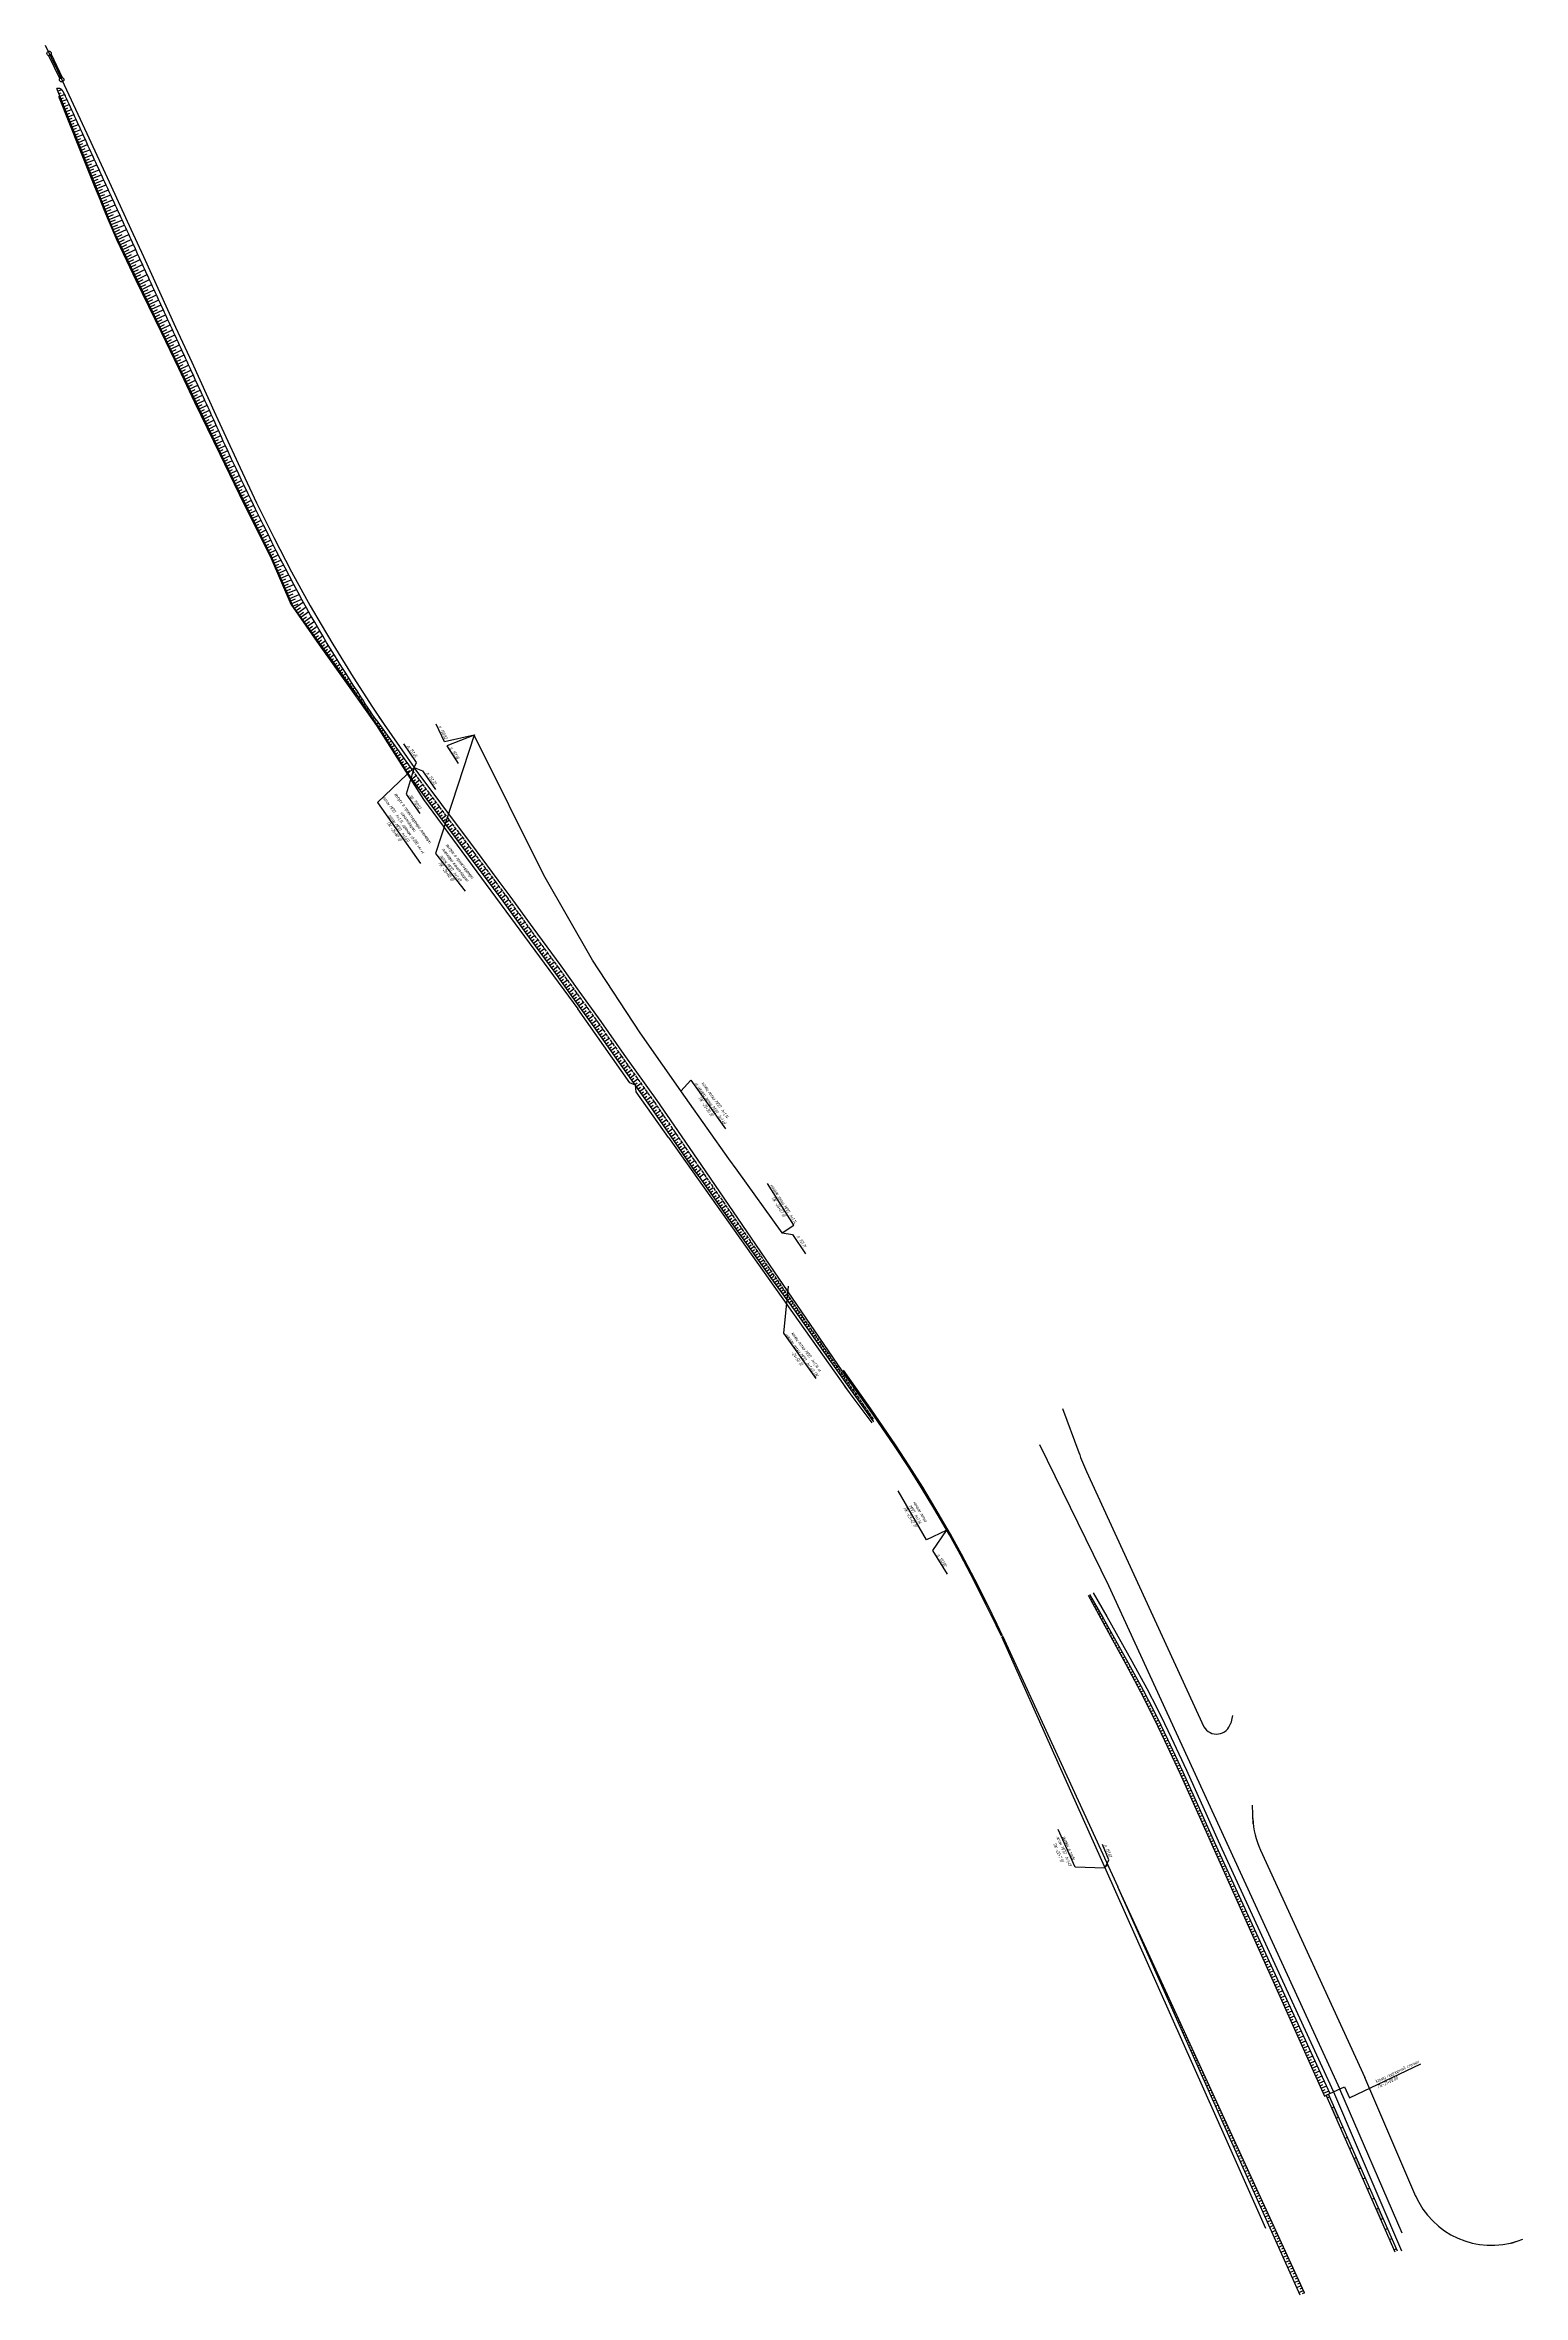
# Model space of a CAD drawing. Extents: x -2947 to 9736, y 6504 to 14001.
# Drawn here: x 9202 to 9736, y 12049 to 12863 of the extents above; entities that cross this region are included whole.
import ezdxf

# ---------------------------------------------------------------- set-up
doc = ezdxf.new("R2010")
doc.units = 0
doc.linetypes.add('ACAD_ISO02W100', pattern=[15, 12, -3])
for name, color, linetype, lineweight in [('-ЛОТОК Киселева', 4, 'Continuous', 40), ('кресты здания и сооружения', 1, 'Continuous', 30), ('Откосы и лоток 30.08.16', 1, 'Continuous', 40), ('откосыы', 1, 'Continuous', 40)]:
    doc.layers.add(name, color=color, linetype=linetype, lineweight=lineweight)
doc.styles.get("Standard").update_dxf_attribs({"font": 'arial.ttf'})
doc.styles.add('СПДС', font='spds.shx', dxfattribs={"width": 0.9, "oblique": 15, "height": 2.5})
doc.linetypes.add('LOTOK', pattern='A,7e-05,[1,Лоток,S=1,R=0,X=0,Y=0],-7', length=7.00007)
doc.linetypes.add('Водоотвод право', pattern='A,15,[130,ltypeshp.shx,S=0.75,R=0,X=0,Y=0],-1e-05,[130,ltypeshp.shx,S=2.527969,R=81.469167,X=-2.5,Y=0.375],-1e-05,[130,ltypeshp.shx,S=2.527969,R=-81.469167,X=-2.5,Y=-0.375],-1e-05,[130,ltypeshp.shx,S=0.75,R=0,X=-5,Y=0],-1e-05,[130,ltypeshp.shx,S=1.875,R=90,X=-3.125,Y=0.1875],-1e-05,[130,ltypeshp.shx,S=1.25,R=90,X=-3.75,Y=0.375],-1e-05,[130,ltypeshp.shx,S=0.625,R=90,X=-4.375,Y=0.5625],-1e-05,[130,ltypeshp.shx,S=1.875,R=90,X=-3.125,Y=-0.1875],-1e-05,[130,ltypeshp.shx,S=1.25,R=90,X=-3.75,Y=-0.375],-1e-05,[130,ltypeshp.shx,S=0.625,R=90,X=-4.375,Y=-0.5625],-1e-05,[130,ltypeshp.shx,S=2.5,R=90,X=-2.5,Y=0],-1e-05', length=15.00011)
doc.linetypes.add('Забор Металлический-2$0$ЗАБОР_МЕТ_Б1М', pattern='A,1.25,[133,ltypeshp.shx,S=0.25,R=0,X=-0.25,Y=0],-0.001,[133,ltypeshp.shx,S=0.145,R=0,X=-0.145,Y=0],-0.001,[130,ltypeshp.shx,S=0.125,R=0,X=0,Y=0.4],1.25', length=2.502)

msp = doc.modelspace()

# ---------------------------------------------------------------- hatches: boundary and pattern name
at = {"lineweight": 30}
h = msp.add_hatch(color=5, dxfattribs=at)
h.dxf.hatch_style = 1
h.paths.add_polyline_path([(9667.62, 12117.41), (9666.81, 12117.03), (9668.42, 12113.37), (9669.23, 12113.75)])
h.paths.add_polyline_path([(9675.67, 12099.1), (9674.85, 12098.72), (9676.46, 12095.06), (9677.28, 12095.44)])
h.paths.add_polyline_path([(9683.71, 12080.79), (9682.9, 12080.41), (9684.5, 12076.75), (9685.32, 12077.13)])

# ---------------------------------------------------------------- linework, layer by layer
at = {"layer": '-ЛОТОК Киселева', "color": 5, "linetype": 'Водоотвод право', "lineweight": 30, "ltscale": 0.4}
for points in [[(9201.7, 12862.88), (9206.19, 12853.62), (9216.84, 12830.93), (9225.58, 12811.83), (9232.68, 12796.35)], [(9232.68, 12796.35), (9237.25, 12786.38), (9243.08, 12773.65), (9248.91, 12760.92), (9254.74, 12748.2), (9263.49, 12729.1), (9266.4, 12722.74), (9272.25, 12710.02), (9278.2, 12697.35), (9284.38, 12684.78), (9290.84, 12672.37), (9294.19, 12666.22), (9297.58, 12660.1), (9301.47, 12653.37), (9305.69, 12646.23), (9313.03, 12634.31), (9320.02, 12623.5), (9324.27, 12617.26)], [(9322.39, 12620.02), (9324.27, 12617.26), (9332.58, 12605.26), (9335.16, 12601.63)], [(9324.27, 12617.26), (9332.58, 12605.26), (9335.16, 12601.63)], [(9448.92, 12460.17), (9433.2, 12482.32), (9416.88, 12505.74), (9399.66, 12532.07), (9382.06, 12562.76), (9356.87, 12613.42)], [(9448.92, 12460.17), (9433.2, 12482.32), (9416.88, 12505.74), (9399.66, 12532.07), (9382.06, 12562.76), (9356.87, 12613.42)], [(9448.92, 12460.17), (9433.2, 12482.32), (9416.88, 12505.74), (9399.66, 12532.07), (9382.06, 12562.76), (9356.87, 12613.42)], [(9448.92, 12460.17), (9433.2, 12482.32), (9416.88, 12505.74), (9399.66, 12532.07), (9382.06, 12562.76), (9356.87, 12613.42)], [(9448.92, 12460.17), (9433.2, 12482.32), (9416.88, 12505.74), (9399.66, 12532.07), (9382.06, 12562.76), (9356.87, 12613.42)], [(9448.92, 12460.17), (9433.2, 12482.32), (9416.88, 12505.74), (9399.66, 12532.07), (9382.06, 12562.76), (9356.87, 12613.42)], [(9489.9, 12383.55), (9439.07, 12457.83), (9430.42, 12470.45), (9422.99, 12481.3), (9411.08, 12497.95), (9402.79, 12509.82), (9394.84, 12520.79), (9388.33, 12529.93), (9378.16, 12543.66), (9369.84, 12555.18), (9365.55, 12560.98), (9357.66, 12571.57), (9345.13, 12588.26), (9335.16, 12601.63)], [(9468.16, 12433.47), (9451.85, 12456.04), (9448.92, 12460.17)], [(9468.16, 12433.47), (9451.85, 12456.04), (9448.92, 12460.17)], [(9468.16, 12433.47), (9451.85, 12456.04), (9448.92, 12460.17)], [(9468.16, 12433.47), (9451.85, 12456.04), (9448.92, 12460.17)], [(9468.16, 12433.47), (9451.85, 12456.04), (9448.92, 12460.17)], [(9468.16, 12433.47), (9451.85, 12456.04), (9448.92, 12460.17)]]:
    msp.add_lwpolyline(points, dxfattribs=at)
at = {"layer": '-ЛОТОК Киселева', "color": 5, "linetype": 'Continuous', "lineweight": 30}
for points in [[(9356.87, 12613.42), (9346.1, 12610.92), (9343.08, 12617.3)], [(9335.16, 12601.63), (9336.03, 12603.5), (9331.35, 12610.21)], [(9356.87, 12613.42), (9342.88, 12570.58), (9353.6, 12556.95)], [(9356.87, 12613.42), (9346.97, 12609.56), (9351.01, 12603.06)], [(9335.16, 12601.63), (9321.91, 12588.98), (9337.47, 12567)], [(9335.16, 12601.63), (9332.26, 12592.04), (9337.24, 12585.05)], [(9335.16, 12601.63), (9338.12, 12600.44), (9342.9, 12593.71)], [(9468.16, 12433.47), (9471.89, 12432.89), (9476.65, 12425.84)], [(9584.83, 12203.73), (9586.27, 12206.73), (9583.89, 12212.25)]]:
    msp.add_lwpolyline(points, dxfattribs=at)
at = {"layer": '-ЛОТОК Киселева', "color": 5, "lineweight": 30}
for points in [[(9431.57, 12484.65), (9435.18, 12488.64), (9447.63, 12471.03)], [(9470.38, 12414.12), (9468.66, 12397.12), (9480.32, 12380.73)]]:
    msp.add_lwpolyline(points, dxfattribs=at)
at = {"layer": '-ЛОТОК Киселева', "color": 5, "lineweight": 30, "elevation": 0}
for points in [[(9468.16, 12433.47), (9472.37, 12436.25), (9462.82, 12451.29)], [(9527.38, 12325.83), (9520.33, 12322.4), (9510.12, 12340.18)], [(9584.83, 12203.73), (9574.02, 12204.1), (9567.94, 12217.71)]]:
    msp.add_lwpolyline(points, dxfattribs=at)
at = {"layer": '-ЛОТОК Киселева', "color": 5, "linetype": 'Continuous', "lineweight": 30, "elevation": 0}
msp.add_lwpolyline([(9527.38, 12325.83), (9522.44, 12318.59), (9527.79, 12310.06)], dxfattribs=at)
at = {"layer": '-ЛОТОК Киселева', "color": 5, "lineweight": 30}
for centre in [(9356.87, 12613.42), (9356.87, 12613.42), (9356.87, 12613.42), (9356.87, 12613.42), (9356.87, 12613.42), (9356.87, 12613.42), (9468.16, 12433.47), (9468.16, 12433.47), (9468.16, 12433.47), (9468.16, 12433.47), (9468.16, 12433.47), (9468.16, 12433.47), (9527.39, 12325.83), (9585.39, 12204.59)]:
    msp.add_circle(centre, 0.1, dxfattribs=at)
at = {"color": 5, "lineweight": 30}
for p, q in [((9322.81, 12616.61), (9322.32, 12616.3)), ((9323.52, 12615.91), (9322.83, 12615.48)), ((9323.87, 12614.99), (9323.35, 12614.66)), ((9324.65, 12614.34), (9323.86, 12613.84)), ((9324.93, 12613.38), (9324.37, 12613.03)), ((9325.78, 12612.77), (9324.89, 12612.21)), ((9326, 12611.76), (9325.4, 12611.39)), ((9326.92, 12611.2), (9325.91, 12610.57)), ((9327.06, 12610.15), (9326.42, 12609.75)), ((9328.05, 12609.63), (9326.94, 12608.93)), ((9328.12, 12608.53), (9327.45, 12608.11)), ((9329.18, 12608.06), (9327.96, 12607.3)), ((9329.18, 12606.92), (9328.48, 12606.48)), ((9330.31, 12606.48), (9328.99, 12605.66)), ((9330.24, 12605.3), (9329.5, 12604.84)), ((9331.44, 12604.91), (9330.02, 12604.02)), ((9331.3, 12603.69), (9330.53, 12603.2)), ((9332.57, 12603.34), (9331.04, 12602.38)), ((9332.36, 12602.07), (9331.55, 12601.57)), ((9333.72, 12601.78), (9332.07, 12600.75)), ((9333.42, 12600.46), (9332.58, 12599.93)), ((9334.23, 12597.51), (9335.92, 12598.77)), ((9334.83, 12596.71), (9335.67, 12597.34)), ((9335.43, 12595.91), (9337.11, 12597.17)), ((9336.02, 12595.11), (9336.87, 12595.74)), ((9336.62, 12594.31), (9338.3, 12595.57)), ((9337.22, 12593.51), (9338.06, 12594.14)), ((9337.81, 12592.71), (9339.5, 12593.97)), ((9338.41, 12591.91), (9339.25, 12592.54)), ((9339.01, 12591.11), (9340.69, 12592.36)), ((9339.6, 12590.31), (9340.45, 12590.94)), ((9340.2, 12589.51), (9341.88, 12590.76)), ((9340.8, 12588.71), (9341.64, 12589.34)), ((9341.39, 12587.91), (9343.08, 12589.16)), ((9341.99, 12587.11), (9342.83, 12587.74)), ((9342.59, 12586.31), (9344.27, 12587.57)), ((9343.19, 12585.51), (9344.03, 12586.14)), ((9343.79, 12584.71), (9345.47, 12585.97)), ((9344.39, 12583.91), (9345.23, 12584.55)), ((9344.99, 12583.12), (9346.66, 12584.38)), ((9345.59, 12582.32), (9346.43, 12582.95)), ((9346.19, 12581.52), (9347.86, 12582.78)), ((9346.79, 12580.72), (9347.62, 12581.35)), ((9347.39, 12579.92), (9349.06, 12581.19)), ((9347.98, 12579.13), (9348.82, 12579.76)), ((9348.58, 12578.33), (9350.26, 12579.59)), ((9349.18, 12577.53), (9350.02, 12578.16)), ((9349.78, 12576.73), (9351.46, 12577.99)), ((9350.38, 12575.94), (9351.22, 12576.57)), ((9350.98, 12575.14), (9352.66, 12576.4)), ((9351.58, 12574.34), (9352.42, 12574.97)), ((9352.18, 12573.54), (9353.86, 12574.8)), ((9352.78, 12572.74), (9353.62, 12573.37)), ((9353.38, 12571.95), (9355.06, 12573.21)), ((9353.98, 12571.15), (9354.82, 12571.78)), ((9354.58, 12570.35), (9356.26, 12571.61)), ((9355.18, 12569.55), (9356.02, 12570.18)), ((9355.78, 12568.75), (9357.46, 12570)), ((9356.37, 12567.95), (9357.22, 12568.58)), ((9356.97, 12567.15), (9358.65, 12568.4)), ((9357.57, 12566.35), (9358.41, 12566.98)), ((9358.16, 12565.55), (9359.85, 12566.8)), ((9358.76, 12564.75), (9359.6, 12565.37)), ((9359.35, 12563.95), (9361.04, 12565.2)), ((9359.95, 12563.15), (9360.79, 12563.77)), ((9360.55, 12562.34), (9362.23, 12563.6)), ((9361.14, 12561.54), (9361.98, 12562.17)), ((9361.74, 12560.74), (9363.42, 12562)), ((9362.33, 12559.94), (9363.18, 12560.57)), ((9362.93, 12559.14), (9364.61, 12560.4)), ((9363.52, 12558.34), (9364.37, 12558.96)), ((9364.12, 12557.54), (9365.8, 12558.79)), ((9364.71, 12556.73), (9365.55, 12557.36)), ((9365.3, 12555.93), (9366.99, 12557.18)), ((9365.9, 12555.13), (9366.74, 12555.75)), ((9366.49, 12554.33), (9368.18, 12555.58)), ((9367.08, 12553.52), (9367.93, 12554.15)), ((9367.67, 12552.72), (9369.37, 12553.95)), ((9368.26, 12551.91), (9369.11, 12552.52)), ((9368.84, 12551.1), (9370.54, 12552.33)), ((9369.42, 12550.29), (9370.28, 12550.9)), ((9370.01, 12549.48), (9371.71, 12550.71)), ((9370.59, 12548.67), (9371.44, 12549.28)), ((9371.18, 12547.86), (9372.88, 12549.09)), ((9371.76, 12547.05), (9372.61, 12547.67)), ((9372.34, 12546.24), (9374.05, 12547.47)), ((9372.93, 12545.43), (9373.78, 12546.05)), ((9373.51, 12544.62), (9375.22, 12545.85)), ((9374.1, 12543.81), (9374.95, 12544.43)), ((9374.68, 12543), (9376.38, 12544.23)), ((9375.27, 12542.19), (9376.12, 12542.81)), ((9375.85, 12541.39), (9377.54, 12542.64)), ((9376.45, 12540.59), (9377.29, 12541.21)), ((9377.04, 12539.79), (9378.73, 12541.04)), ((9377.64, 12538.98), (9378.48, 12539.61)), ((9378.23, 12538.18), (9379.92, 12539.43)), ((9378.83, 12537.38), (9379.67, 12538)), ((9379.42, 12536.58), (9381.11, 12537.83)), ((9380.02, 12535.78), (9380.86, 12536.4)), ((9380.61, 12534.97), (9382.3, 12536.22)), ((9381.2, 12534.17), (9382.05, 12534.8)), ((9381.8, 12533.37), (9383.49, 12534.62)), ((9382.39, 12532.57), (9383.24, 12533.19)), ((9382.99, 12531.77), (9384.67, 12533.02)), ((9383.58, 12530.96), (9384.43, 12531.59)), ((9384.18, 12530.16), (9385.86, 12531.41)), ((9384.77, 12529.36), (9385.61, 12529.99)), ((9385.37, 12528.56), (9387.05, 12529.81)), ((9385.95, 12527.75), (9386.81, 12528.36)), ((9386.53, 12526.94), (9388.24, 12528.16)), ((9387.11, 12526.13), (9387.97, 12526.74)), ((9387.69, 12525.31), (9389.4, 12526.53)), ((9388.27, 12524.5), (9389.12, 12525.11)), ((9388.85, 12523.69), (9390.56, 12524.9)), ((9389.43, 12522.87), (9390.28, 12523.48)), ((9390.01, 12522.06), (9391.72, 12523.28)), ((9390.59, 12521.25), (9391.44, 12521.86)), ((9391.16, 12520.43), (9392.87, 12521.65)), ((9391.74, 12519.62), (9392.6, 12520.23)), ((9392.32, 12518.81), (9394.02, 12520.04)), ((9392.91, 12518), (9393.76, 12518.62)), ((9393.49, 12517.19), (9395.19, 12518.42)), ((9394.08, 12516.38), (9394.93, 12517)), ((9394.67, 12515.58), (9396.37, 12516.81)), ((9395.25, 12514.77), (9396.1, 12515.38)), ((9395.84, 12513.96), (9397.54, 12515.19)), ((9396.42, 12513.15), (9397.27, 12513.77)), ((9397.01, 12512.34), (9398.71, 12513.57)), ((9397.59, 12511.53), (9398.44, 12512.15)), ((9398.18, 12510.72), (9399.88, 12511.96)), ((9398.76, 12509.92), (9399.61, 12510.53)), ((9399.35, 12509.11), (9401.05, 12510.34)), ((9399.94, 12508.3), (9400.79, 12508.92)), ((9400.51, 12507.49), (9402.23, 12508.69)), ((9401.08, 12506.67), (9401.95, 12507.27)), ((9401.66, 12505.85), (9403.38, 12507.05)), ((9402.23, 12505.03), (9403.09, 12505.63)), ((9402.8, 12504.21), (9404.52, 12505.42)), ((9403.37, 12503.39), (9404.23, 12504)), ((9403.94, 12502.58), (9405.66, 12503.78)), ((9404.52, 12501.76), (9405.38, 12502.36)), ((9405.09, 12500.94), (9406.81, 12502.14)), ((9405.66, 12500.12), (9406.52, 12500.72)), ((9406.23, 12499.3), (9407.95, 12500.51)), ((9406.8, 12498.49), (9407.66, 12499.09)), ((9407.37, 12497.67), (9409.1, 12498.87)), ((9407.95, 12496.85), (9408.81, 12497.45)), ((9408.52, 12496.03), (9410.23, 12497.25)), ((9409.1, 12495.22), (9409.95, 12495.83)), ((9409.68, 12494.41), (9411.39, 12495.63)), ((9410.26, 12493.59), (9411.11, 12494.21)), ((9410.84, 12492.78), (9412.55, 12494)), ((9411.42, 12491.97), (9412.27, 12492.58)), ((9412, 12491.16), (9413.71, 12492.38)), ((9412.58, 12490.35), (9413.44, 12490.96)), ((9413.16, 12489.53), (9414.87, 12490.76)), ((9413.74, 12488.72), (9414.6, 12489.33)), ((9414.32, 12487.91), (9416.03, 12489.13)), ((9414.9, 12487.1), (9415.76, 12487.71)), ((9415.48, 12486.29), (9417.19, 12487.51)), ((9416.06, 12485.47), (9416.92, 12486.09)), ((9416.65, 12484.66), (9418.35, 12485.88)), ((9417.23, 12483.85), (9418.08, 12484.46)), ((9417.81, 12483.04), (9419.51, 12484.26)), ((9418.39, 12482.23), (9419.24, 12482.84)), ((9418.97, 12481.41), (9420.68, 12482.64)), ((9419.55, 12480.6), (9420.4, 12481.21)), ((9420.13, 12479.79), (9421.84, 12481.01)), ((9420.7, 12478.97), (9421.57, 12479.57)), ((9421.26, 12478.15), (9423, 12479.34)), ((9421.83, 12477.32), (9422.69, 12477.92)), ((9422.39, 12476.5), (9424.12, 12477.69)), ((9422.96, 12475.68), (9423.82, 12476.27)), ((9423.52, 12474.85), (9425.25, 12476.04)), ((9424.08, 12474.03), (9424.95, 12474.62)), ((9424.65, 12473.21), (9426.38, 12474.39)), ((9425.21, 12472.38), (9426.08, 12472.98)), ((9425.78, 12471.56), (9427.51, 12472.75)), ((9426.34, 12470.74), (9427.21, 12471.33)), ((9426.91, 12469.91), (9428.64, 12471.1)), ((9427.47, 12469.09), (9428.34, 12469.68)), ((9428.03, 12468.27), (9429.77, 12469.45)), ((9428.6, 12467.44), (9429.46, 12468.04)), ((9429.16, 12466.62), (9430.89, 12467.81)), ((9429.73, 12465.8), (9430.59, 12466.39)), ((9430.29, 12464.97), (9432.02, 12466.16)), ((9430.86, 12464.15), (9431.72, 12464.74)), ((9431.42, 12463.33), (9433.15, 12464.51)), ((9431.98, 12462.5), (9432.85, 12463.1)), ((9432.55, 12461.68), (9434.28, 12462.87)), ((9433.11, 12460.86), (9433.98, 12461.45)), ((9433.68, 12460.03), (9435.41, 12461.22)), ((9434.24, 12459.21), (9435.11, 12459.8)), ((9434.8, 12458.39), (9436.54, 12459.57)), ((9435.37, 12457.56), (9436.24, 12458.16)), ((9435.93, 12456.74), (9437.67, 12457.93)), ((9436.5, 12455.92), (9437.33, 12456.56)), ((9437.11, 12455.13), (9438.77, 12456.41)), ((9437.72, 12454.34), (9438.55, 12454.98)), ((9438.33, 12453.55), (9439.87, 12454.73)), ((9439.42, 12452.07), (9440.97, 12453.14)), ((9439.99, 12451.25), (9440.85, 12451.85)), ((9440.55, 12450.43), (9442.1, 12451.5)), ((9441.12, 12449.61), (9441.99, 12450.21)), ((9441.69, 12448.79), (9443.23, 12449.86)), ((9442.26, 12447.98), (9443.13, 12448.58)), ((9442.83, 12447.16), (9444.36, 12448.22)), ((9443.4, 12446.34), (9444.26, 12446.94)), ((9443.97, 12445.52), (9445.5, 12446.58)), ((9444.54, 12444.7), (9445.4, 12445.3)), ((9445.11, 12443.88), (9446.63, 12444.94)), ((9445.68, 12443.06), (9446.54, 12443.66)), ((9446.25, 12442.24), (9447.76, 12443.3)), ((9446.82, 12441.43), (9447.68, 12442.02)), ((9447.39, 12440.61), (9448.9, 12441.65)), ((9447.96, 12439.79), (9448.82, 12440.39)), ((9448.53, 12438.97), (9450.03, 12440.01)), ((9449.11, 12438.16), (9449.96, 12438.77)), ((9449.69, 12437.35), (9451.15, 12438.4)), ((9450.28, 12436.54), (9451.13, 12437.16)), ((9450.86, 12435.73), (9452.28, 12436.75)), ((9451.45, 12434.92), (9452.3, 12435.54)), ((9452.03, 12434.11), (9453.41, 12435.11)), ((9452.61, 12433.31), (9453.46, 12433.92)), ((9453.2, 12432.5), (9454.55, 12433.47)), ((9453.78, 12431.69), (9454.63, 12432.3)), ((9454.36, 12430.88), (9455.68, 12431.83)), ((9454.95, 12430.07), (9455.8, 12430.68)), ((9455.53, 12429.26), (9456.81, 12430.19)), ((9456.11, 12428.45), (9456.97, 12429.07)), ((9456.7, 12427.64), (9457.95, 12428.54)), ((9457.28, 12426.83), (9458.13, 12427.44)), ((9457.86, 12426.02), (9459.08, 12426.9)), ((9458.44, 12425.21), (9459.29, 12425.82)), ((9459.01, 12424.4), (9460.22, 12425.25)), ((9459.59, 12423.58), (9460.45, 12424.19)), ((9460.17, 12422.77), (9461.35, 12423.61)), ((9460.75, 12421.96), (9461.61, 12422.57)), ((9461.33, 12421.15), (9462.49, 12421.97)), ((9461.91, 12420.34), (9462.77, 12420.95)), ((9462.49, 12419.53), (9463.62, 12420.33)), ((9463.07, 12418.71), (9463.93, 12419.32)), ((9463.65, 12417.9), (9464.75, 12418.69)), ((9464.23, 12417.09), (9465.08, 12417.71)), ((9464.82, 12416.29), (9465.88, 12417.06)), ((9465.41, 12415.48), (9466.26, 12416.11)), ((9466, 12414.68), (9467.01, 12415.42)), ((9466.59, 12413.88), (9467.44, 12414.5)), ((9467.18, 12413.07), (9468.14, 12413.78)), ((9467.77, 12412.27), (9468.62, 12412.89)), ((9468.37, 12411.46), (9469.28, 12412.13)), ((9468.96, 12410.66), (9469.8, 12411.28)), ((9469.55, 12409.86), (9470.41, 12410.49)), ((9470.14, 12409.05), (9470.98, 12409.67)), ((9470.73, 12408.25), (9471.54, 12408.85)), ((9471.32, 12407.44), (9472.16, 12408.07)), ((9471.91, 12406.64), (9472.68, 12407.21)), ((9472.5, 12405.84), (9473.34, 12406.46)), ((9473.08, 12405.03), (9473.83, 12405.54)), ((9473.65, 12404.21), (9474.52, 12404.81)), ((9474.22, 12403.39), (9474.96, 12403.9)), ((9474.79, 12402.57), (9475.65, 12403.17)), ((9475.36, 12401.75), (9476.09, 12402.26)), ((9475.93, 12400.93), (9476.79, 12401.53)), ((9476.49, 12400.11), (9477.23, 12400.62)), ((9477.06, 12399.29), (9477.92, 12399.89)), ((9477.63, 12398.47), (9478.36, 12398.98)), ((9478.2, 12397.65), (9479.06, 12398.25)), ((9478.77, 12396.83), (9479.49, 12397.34)), ((9479.33, 12396.01), (9480.2, 12396.61)), ((9479.9, 12395.19), (9480.63, 12395.69)), ((9480.47, 12394.37), (9481.19, 12394.87)), ((9481.04, 12393.55), (9481.76, 12394.05)), ((9481.61, 12392.74), (9482.47, 12393.34)), ((9482.19, 12391.92), (9482.89, 12392.42)), ((9482.77, 12391.11), (9483.62, 12391.72)), ((9483.34, 12390.3), (9484.02, 12390.78)), ((9483.92, 12389.48), (9484.59, 12389.96)), ((9484.5, 12388.67), (9485.15, 12389.13)), ((9485.07, 12387.85), (9485.72, 12388.31)), ((9485.65, 12387.04), (9486.29, 12387.49)), ((9486.23, 12386.23), (9487.08, 12386.83)), ((9486.8, 12385.41), (9487.42, 12385.85)), ((9487.38, 12384.6), (9488.24, 12385.21)), ((9487.96, 12383.78), (9488.56, 12384.21)), ((9488.53, 12382.97), (9489.12, 12383.39)), ((9489.11, 12382.16), (9489.69, 12382.57)), ((9489.69, 12381.35), (9490.54, 12381.96)), ((9490.27, 12380.53), (9490.82, 12380.93)), ((9490.85, 12379.72), (9491.39, 12380.11)), ((9491.43, 12378.91), (9491.95, 12379.29)), ((9492.01, 12378.1), (9492.52, 12378.47)), ((9492.59, 12377.29), (9493.09, 12377.64)), ((9493.17, 12376.47), (9494.02, 12377.08)), ((9493.74, 12375.66), (9494.22, 12376)), ((9494.32, 12374.85), (9495.18, 12375.46)), ((9494.9, 12374.04), (9495.35, 12374.36)), ((9495.48, 12373.23), (9495.92, 12373.54)), ((9496.06, 12372.42), (9496.49, 12372.72)), ((9496.64, 12371.6), (9497.05, 12371.9)), ((9497.22, 12370.79), (9497.62, 12371.08)), ((9497.8, 12369.98), (9498.19, 12370.26)), ((9498.38, 12369.17), (9498.76, 12369.44)), ((9498.96, 12368.36), (9499.32, 12368.61)), ((9499.54, 12367.54), (9499.89, 12367.79)), ((9500.12, 12366.73), (9500.46, 12366.97)), ((9500.7, 12365.92), (9501.02, 12366.15)), ((9569.45, 12369.9), (9575.37, 12353.98)), ((9561.12, 12356.95), (9586.14, 12305.9, 305.48)), ((9578.21, 12347.13), (9620.56, 12254.88)), ((9579.5, 12301.68), (9579.23, 12301.53)), ((9580.26, 12300.96), (9579.71, 12300.66)), ((9580.47, 12299.94), (9580.19, 12299.78)), ((9586.14, 12305.9, 305.48), (9669.69, 12123.87)), ((9581.25, 12299.23), (9580.67, 12298.91)), ((9581.45, 12298.2), (9581.15, 12298.04)), ((9582.23, 12297.5), (9581.63, 12297.17)), ((9582.42, 12296.46), (9582.11, 12296.29)), ((9583.22, 12295.76), (9582.59, 12295.42)), ((9583.39, 12294.72), (9583.07, 12294.55)), ((9584.2, 12294.03), (9583.55, 12293.67)), ((9584.36, 12292.98), (9584.03, 12292.8)), ((9585.18, 12292.29), (9584.51, 12291.92)), ((9547.83, 12287.78), (9589.49, 12196.99)), ((9585.32, 12291.23), (9584.98, 12291.05)), ((9586.15, 12290.55), (9585.46, 12290.17)), ((9586.29, 12289.49), (9585.94, 12289.3)), ((9587.13, 12288.81), (9586.42, 12288.42)), ((9587.25, 12287.74), (9586.89, 12287.55)), ((9588.1, 12287.07), (9587.37, 12286.67)), ((9588.22, 12286), (9587.85, 12285.8)), ((9589.08, 12285.33), (9588.33, 12284.92)), ((9589.18, 12284.26), (9588.8, 12284.05)), ((9590.05, 12283.59), (9589.28, 12283.17)), ((9590.15, 12282.51), (9589.76, 12282.3)), ((9591.03, 12281.86), (9590.23, 12281.42)), ((9591.11, 12280.77), (9590.71, 12280.55)), ((9592, 12280.12), (9591.19, 12279.67)), ((9592.08, 12279.02), (9591.67, 12278.8)), ((9592.98, 12278.38), (9592.14, 12277.93)), ((9593.04, 12277.27), (9592.62, 12277.05)), ((9593.95, 12276.62), (9593.08, 12276.17)), ((9593.99, 12275.52), (9593.55, 12275.28)), ((9594.91, 12274.88), (9594.01, 12274.4)), ((9594.93, 12273.76), (9594.48, 12273.52)), ((9595.87, 12273.13), (9594.94, 12272.64)), ((9595.88, 12272.01), (9595.41, 12271.76)), ((9596.83, 12271.39), (9595.87, 12270.88)), ((9596.83, 12270.26), (9596.34, 12270)), ((9597.8, 12269.64), (9596.8, 12269.12)), ((9597.77, 12268.5), (9597.27, 12268.23)), ((9598.76, 12267.88), (9597.73, 12267.35)), ((9598.7, 12266.73), (9598.18, 12266.46)), ((9599.67, 12266.1), (9598.64, 12265.58)), ((9599.6, 12264.95), (9599.09, 12264.69)), ((9600.57, 12264.32), (9599.54, 12263.8)), ((9600.51, 12263.17), (9599.99, 12262.91)), ((9601.48, 12262.55), (9600.45, 12262.02)), ((9601.41, 12261.4), (9600.9, 12261.14)), ((9602.38, 12260.76), (9601.35, 12260.25)), ((9602.31, 12259.61), (9601.79, 12259.35)), ((9603.27, 12258.97), (9602.23, 12258.46)), ((9630.92, 12258.99), (9630.29, 12256.18)), ((9603.19, 12257.82), (9602.68, 12257.57)), ((9604.15, 12257.19), (9603.12, 12256.67)), ((9604.08, 12256.04), (9603.56, 12255.78)), ((9605.04, 12255.39), (9604, 12254.89)), ((9604.95, 12254.24), (9604.43, 12253.99)), ((9605.91, 12253.6), (9604.87, 12253.09)), ((9605.82, 12252.45), (9605.3, 12252.2)), ((9606.77, 12251.8), (9605.73, 12251.3)), ((9606.69, 12250.65), (9606.17, 12250.4)), ((9607.64, 12249.99), (9606.6, 12249.5)), ((9607.54, 12248.84), (9607.02, 12248.6)), ((9608.48, 12248.18), (9607.44, 12247.69)), ((9608.38, 12247.03), (9607.86, 12246.79)), ((9609.32, 12246.37), (9608.28, 12245.89)), ((9609.22, 12245.23), (9608.7, 12244.98)), ((9610.17, 12244.57), (9609.12, 12244.08)), ((9610.06, 12243.42), (9609.54, 12243.18)), ((9611.01, 12242.76), (9609.96, 12242.27)), ((9610.91, 12241.61), (9610.38, 12241.37)), ((9611.85, 12240.95), (9610.8, 12240.47)), ((9611.75, 12239.81), (9611.22, 12239.56)), ((9612.69, 12239.15), (9611.65, 12238.66)), ((9612.59, 12237.99), (9612.06, 12237.76)), ((9613.52, 12237.32), (9612.47, 12236.85)), ((9613.41, 12236.18), (9612.88, 12235.94)), ((9614.34, 12235.5), (9613.29, 12235.03)), ((9614.23, 12234.36), (9613.7, 12234.12)), ((9615.16, 12233.69), (9614.11, 12233.21)), ((9615.05, 12232.54), (9614.52, 12232.3)), ((9615.98, 12231.87), (9614.93, 12231.4)), ((9615.87, 12230.72), (9615.34, 12230.49)), ((9616.8, 12230.05), (9615.75, 12229.58)), ((9616.69, 12228.91), (9616.16, 12228.67)), ((9617.62, 12228.24), (9616.57, 12227.76)), ((9617.5, 12227.09), (9616.98, 12226.85)), ((9618.44, 12226.42), (9617.39, 12225.95)), ((9638.39, 12219.74), (9638.12, 12226.54)), ((9618.32, 12225.27), (9617.79, 12225.04)), ((9619.25, 12224.6), (9618.2, 12224.13)), ((9619.13, 12223.45), (9618.61, 12223.22)), ((9620.07, 12222.78), (9619.01, 12222.31)), ((9619.95, 12221.63), (9619.42, 12221.4)), ((9620.88, 12220.96), (9619.83, 12220.49)), ((9620.76, 12219.81), (9620.23, 12219.58)), ((9621.69, 12219.14), (9620.64, 12218.67)), ((9621.57, 12217.99), (9621.05, 12217.76)), ((9622.51, 12217.32), (9621.45, 12216.85)), ((9622.39, 12216.17), (9621.86, 12215.94)), ((9623.32, 12215.5), (9622.27, 12215.03)), ((9623.2, 12214.35), (9622.67, 12214.12)), ((9624.13, 12213.68), (9623.08, 12213.21)), ((9624.01, 12212.53), (9623.49, 12212.3)), ((9624.96, 12211.86), (9623.89, 12211.39)), ((9624.84, 12210.72), (9624.3, 12210.48)), ((9625.79, 12210.05), (9624.71, 12209.57)), ((9641.03, 12210.29), (9678.76, 12128.07)), ((9625.66, 12208.9), (9625.11, 12208.66)), ((9626.62, 12208.24), (9625.52, 12207.75)), ((9626.48, 12207.09), (9625.93, 12206.84)), ((9627.45, 12206.43), (9626.33, 12205.93)), ((9627.3, 12205.27), (9626.74, 12205.02)), ((9628.28, 12204.62), (9627.15, 12204.11)), ((9628.13, 12203.45), (9627.55, 12203.2)), ((9629.12, 12202.81), (9627.96, 12202.29)), ((9657, 12050.15), (9589.49, 12196.99)), ((9589.89, 12196.08), (9589.9, 12196.08)), ((9590.31, 12195.17), (9590.32, 12195.17)), ((9590.71, 12194.25), (9590.74, 12194.27)), ((9628.95, 12201.64), (9628.36, 12201.38)), ((9629.95, 12200.99), (9628.77, 12200.47)), ((9629.77, 12199.82), (9629.18, 12199.56)), ((9630.78, 12199.18), (9629.58, 12198.65)), ((9630.59, 12198.01), (9629.99, 12197.74)), ((9631.61, 12197.37), (9630.4, 12196.83)), ((9631.41, 12196.19), (9630.8, 12195.92)), ((9632.44, 12195.56), (9631.21, 12195.01)), ((9632.24, 12194.38), (9631.62, 12194.1)), ((9591.13, 12193.35), (9591.15, 12193.36)), ((9591.52, 12192.43), (9591.57, 12192.46)), ((9591.96, 12191.54), (9591.99, 12191.55)), ((9592.33, 12190.61), (9592.4, 12190.64)), ((9592.78, 12189.72), (9592.82, 12189.74)), ((9593.15, 12188.79), (9593.24, 12188.83)), ((9593.6, 12187.9), (9593.65, 12187.92)), ((9593.96, 12186.97), (9594.07, 12187.02)), ((9594.43, 12186.08), (9594.49, 12186.11)), ((9633.27, 12193.75), (9632.02, 12193.19)), ((9633.06, 12192.56), (9632.43, 12192.28)), ((9634.1, 12191.94), (9632.84, 12191.37)), ((9633.88, 12190.75), (9633.24, 12190.46)), ((9634.94, 12190.12), (9633.65, 12189.55)), ((9634.7, 12188.93), (9634.06, 12188.64)), ((9635.77, 12188.31), (9634.46, 12187.73)), ((9635.53, 12187.11), (9634.87, 12186.82)), ((9636.6, 12186.5), (9635.28, 12185.91)), ((9594.77, 12185.15), (9594.9, 12185.2)), ((9595.25, 12184.27), (9595.32, 12184.3)), ((9595.59, 12183.32), (9595.74, 12183.39)), ((9596.07, 12182.45), (9596.15, 12182.49)), ((9596.4, 12181.5), (9596.57, 12181.58)), ((9596.9, 12180.63), (9596.99, 12180.67)), ((9597.22, 12179.68), (9597.4, 12179.77)), ((9597.72, 12178.81), (9597.82, 12178.86)), ((9598.03, 12177.86), (9598.24, 12177.95)), ((9636.35, 12185.3), (9635.68, 12185)), ((9637.43, 12184.69), (9636.09, 12184.09)), ((9637.17, 12183.48), (9636.5, 12183.18)), ((9638.26, 12182.88), (9636.9, 12182.27)), ((9637.99, 12181.67), (9637.31, 12181.36)), ((9639.09, 12181.07), (9637.72, 12180.45)), ((9638.82, 12179.85), (9638.12, 12179.54)), ((9639.92, 12179.26), (9638.53, 12178.63)), ((9639.64, 12178.04), (9638.94, 12177.72)), ((9598.55, 12177), (9598.65, 12177.05)), ((9598.84, 12176.04), (9599.07, 12176.14)), ((9599.37, 12175.18), (9599.49, 12175.23)), ((9599.66, 12174.21), (9599.91, 12174.33)), ((9600.19, 12173.36), (9600.32, 12173.42)), ((9600.47, 12172.39), (9600.74, 12172.52)), ((9601.02, 12171.54), (9601.16, 12171.61)), ((9601.28, 12170.57), (9601.57, 12170.7)), ((9601.84, 12169.73), (9601.99, 12169.8)), ((9640.76, 12177.44), (9639.34, 12176.81)), ((9640.46, 12176.22), (9639.75, 12175.9)), ((9641.59, 12175.63), (9640.16, 12174.99)), ((9641.28, 12174.4), (9640.56, 12174.08)), ((9642.42, 12173.82), (9640.97, 12173.17)), ((9642.1, 12172.59), (9641.37, 12172.26)), ((9643.25, 12172.01), (9641.78, 12171.35)), ((9642.93, 12170.77), (9642.19, 12170.44)), ((9644.08, 12170.2), (9642.59, 12169.53)), ((9602.1, 12168.75), (9602.41, 12168.89)), ((9602.66, 12167.91), (9602.82, 12167.98)), ((9602.91, 12166.93), (9603.24, 12167.08)), ((9603.49, 12166.09), (9603.66, 12166.17)), ((9603.72, 12165.1), (9604.07, 12165.26)), ((9604.31, 12164.28), (9604.49, 12164.36)), ((9604.54, 12163.28), (9604.91, 12163.45)), ((9605.13, 12162.46), (9605.32, 12162.55)), ((9605.35, 12161.46), (9605.74, 12161.64)), ((9643.75, 12168.96), (9643, 12168.62)), ((9644.91, 12168.39), (9643.41, 12167.71)), ((9644.57, 12167.14), (9643.81, 12166.8)), ((9645.74, 12166.57), (9644.22, 12165.89)), ((9645.39, 12165.33), (9644.63, 12164.98)), ((9646.58, 12164.76), (9645.03, 12164.07)), ((9646.22, 12163.51), (9645.44, 12163.16)), ((9647.41, 12162.95), (9645.85, 12162.25)), ((9647.04, 12161.7), (9646.25, 12161.34)), ((9605.96, 12160.64), (9606.16, 12160.73)), ((9606.16, 12159.64), (9606.57, 12159.83)), ((9606.78, 12158.82), (9606.99, 12158.92)), ((9606.98, 12157.82), (9607.41, 12158.01)), ((9607.6, 12157.01), (9607.82, 12157.11)), ((9607.79, 12155.99), (9608.24, 12156.2)), ((9608.43, 12155.19), (9608.66, 12155.29)), ((9608.61, 12154.17), (9609.07, 12154.39)), ((9609.25, 12153.37), (9609.49, 12153.48)), ((9648.24, 12161.14), (9646.66, 12160.43)), ((9647.86, 12159.88), (9647.07, 12159.52)), ((9649.07, 12159.33), (9647.47, 12158.61)), ((9648.68, 12158.06), (9647.88, 12157.71)), ((9649.9, 12157.52), (9648.29, 12156.8)), ((9649.51, 12156.25), (9648.69, 12155.89)), ((9650.73, 12155.71), (9649.1, 12154.98)), ((9650.33, 12154.43), (9649.51, 12154.07)), ((9651.56, 12153.89), (9649.91, 12153.16)), ((9609.42, 12152.35), (9609.91, 12152.58)), ((9610.08, 12151.55), (9610.32, 12151.67)), ((9610.23, 12150.53), (9610.74, 12150.76)), ((9610.9, 12149.74), (9611.16, 12149.86)), ((9611.05, 12148.71), (9611.57, 12148.95)), ((9611.72, 12147.92), (9611.99, 12148.04)), ((9611.86, 12146.88), (9612.41, 12147.14)), ((9612.55, 12146.1), (9612.82, 12146.23)), ((9612.67, 12145.06), (9613.24, 12145.32)), ((9651.15, 12152.62), (9650.32, 12152.25)), ((9652.4, 12152.08), (9650.73, 12151.34)), ((9651.97, 12150.8), (9651.13, 12150.43)), ((9653.23, 12150.27), (9651.54, 12149.52)), ((9652.79, 12148.99), (9651.95, 12148.61)), ((9654.06, 12148.46), (9652.35, 12147.7)), ((9653.62, 12147.17), (9652.76, 12146.79)), ((9654.89, 12146.65), (9653.17, 12145.88)), ((9654.44, 12145.35), (9653.57, 12144.97)), ((9613.37, 12144.28), (9613.66, 12144.42)), ((9613.49, 12143.24), (9614.08, 12143.51)), ((9614.19, 12142.47), (9614.49, 12142.6)), ((9614.3, 12141.42), (9614.91, 12141.7)), ((9615.02, 12140.65), (9615.33, 12140.79)), ((9615.11, 12139.6), (9615.74, 12139.89)), ((9615.84, 12138.83), (9616.16, 12138.98)), ((9615.93, 12137.78), (9616.58, 12138.07)), ((9616.66, 12137.02), (9616.99, 12137.17)), ((9655.72, 12144.84), (9653.98, 12144.06)), ((9655.26, 12143.54), (9654.38, 12143.15)), ((9656.55, 12143.02), (9654.79, 12142.24)), ((9656.08, 12141.72), (9655.2, 12141.33)), ((9657.38, 12141.21), (9655.6, 12140.42)), ((9656.91, 12139.91), (9656.01, 12139.51)), ((9658.22, 12139.4), (9656.42, 12138.6)), ((9657.73, 12138.09), (9656.82, 12137.69)), ((9659.05, 12137.59), (9657.23, 12136.78)), ((9616.74, 12135.95), (9617.41, 12136.26)), ((9617.49, 12135.2), (9617.83, 12135.35)), ((9617.55, 12134.13), (9618.24, 12134.45)), ((9618.31, 12133.38), (9618.66, 12133.54)), ((9618.37, 12132.31), (9619.08, 12132.63)), ((9619.13, 12131.56), (9619.49, 12131.73)), ((9619.18, 12130.49), (9619.91, 12130.82)), ((9619.96, 12129.75), (9620.33, 12129.92)), ((9620, 12128.67), (9620.74, 12129.01)), ((9658.55, 12136.28), (9657.64, 12135.87)), ((9659.88, 12135.78), (9658.04, 12134.96)), ((9659.37, 12134.46), (9658.45, 12134.05)), ((9660.71, 12133.97), (9658.86, 12133.14)), ((9660.19, 12132.64), (9659.26, 12132.23)), ((9661.54, 12132.16), (9659.67, 12131.32)), ((9661.02, 12130.83), (9660.08, 12130.41)), ((9662.37, 12130.34), (9660.48, 12129.5)), ((9661.84, 12129.01), (9660.89, 12128.59)), ((9620.78, 12127.93), (9621.16, 12128.1)), ((9620.81, 12126.84), (9621.58, 12127.2)), ((9621.6, 12126.11), (9621.99, 12126.29)), ((9621.62, 12125.02), (9622.41, 12125.38)), ((9622.43, 12124.29), (9622.83, 12124.48)), ((9622.44, 12123.2), (9623.24, 12123.57)), ((9623.25, 12122.48), (9623.66, 12122.66)), ((9623.25, 12121.38), (9624.08, 12121.76)), ((9624.08, 12120.66), (9624.49, 12120.85)), ((9663.2, 12128.53), (9661.3, 12127.68)), ((9662.66, 12127.2), (9661.7, 12126.77)), ((9664.04, 12126.72), (9662.11, 12125.86)), ((9663.48, 12125.38), (9662.52, 12124.95)), ((9664.87, 12124.91), (9662.92, 12124.04)), ((9664.31, 12123.57), (9663.33, 12123.13)), ((9665.7, 12123.1), (9663.74, 12122.22)), ((9664.14, 12121.31), (9666.1, 12122.22)), ((9664.14, 12121.31), (9665.61, 12121.99)), ((9664.8, 12121.61), (9665.61, 12121.99)), ((9665.2, 12120.7), (9666.02, 12121.07)), ((9692.21, 12071.81), (9669.69, 12123.87)), ((9697.22, 12085.01), (9678.76, 12128.07)), ((9624.06, 12119.56), (9624.91, 12119.95)), ((9624.88, 12117.73), (9625.74, 12118.13)), ((9624.9, 12118.84), (9625.33, 12119.04)), ((9625.69, 12115.91), (9626.58, 12116.32)), ((9625.72, 12117.02), (9626.16, 12117.23)), ((9626.5, 12114.09), (9627.41, 12114.51)), ((9626.55, 12115.21), (9626.99, 12115.41)), ((9627.32, 12112.27), (9628.25, 12112.69)), ((9627.37, 12113.39), (9627.83, 12113.6)), ((9666.81, 12117.03), (9667.62, 12117.41)), ((9668.42, 12113.37), (9669.23, 12113.75)), ((9628.13, 12110.45), (9629.08, 12110.88)), ((9628.19, 12111.57), (9628.66, 12111.79)), ((9628.95, 12108.62), (9629.91, 12109.07)), ((9629.02, 12109.76), (9629.5, 12109.98)), ((9629.76, 12106.8), (9630.75, 12107.26)), ((9629.84, 12107.94), (9630.33, 12108.16)), ((9630.57, 12104.98), (9631.58, 12105.44)), ((9630.66, 12106.12), (9631.16, 12106.35)), ((9631.49, 12104.3), (9632, 12104.54)), ((9670.02, 12109.71), (9670.84, 12110.09)), ((9671.63, 12106.05), (9672.45, 12106.43)), ((9631.39, 12103.16), (9632.41, 12103.63)), ((9632.2, 12101.34), (9633.25, 12101.82)), ((9632.31, 12102.49), (9632.83, 12102.72)), ((9633.01, 12099.51), (9634.08, 12100.01)), ((9633.13, 12100.67), (9633.66, 12100.91)), ((9633.82, 12097.69), (9634.91, 12098.19)), ((9633.96, 12098.85), (9634.5, 12099.1)), ((9634.64, 12095.87), (9635.75, 12096.38)), ((9634.78, 12097.03), (9635.33, 12097.29)), ((9673.24, 12102.39), (9674.06, 12102.76)), ((9674.85, 12098.72), (9675.67, 12099.1)), ((9635.45, 12094.05), (9636.58, 12094.57)), ((9635.6, 12095.22), (9636.16, 12095.47)), ((9636.26, 12092.22), (9637.41, 12092.75)), ((9636.43, 12093.4), (9637, 12093.66)), ((9637.08, 12090.4), (9638.25, 12090.94)), ((9637.25, 12091.58), (9637.83, 12091.85)), ((9637.89, 12088.58), (9639.08, 12089.13)), ((9638.07, 12089.76), (9638.66, 12090.04)), ((9638.9, 12087.95), (9639.5, 12088.22)), ((9676.46, 12095.06), (9677.28, 12095.44)), ((9678.07, 12091.4), (9678.89, 12091.78)), ((9679.68, 12087.74), (9680.49, 12088.11)), ((9638.7, 12086.76), (9639.91, 12087.32)), ((9639.51, 12084.94), (9640.75, 12085.5)), ((9639.72, 12086.13), (9640.33, 12086.41)), ((9640.33, 12083.11), (9641.58, 12083.69)), ((9640.54, 12084.31), (9641.16, 12084.6)), ((9641.14, 12081.29), (9642.42, 12081.88)), ((9641.37, 12082.49), (9642, 12082.78)), ((9641.95, 12079.47), (9643.25, 12080.06)), ((9642.19, 12080.68), (9642.83, 12080.97)), ((9681.29, 12084.07), (9682.1, 12084.45)), ((9682.9, 12080.41), (9683.71, 12080.79)), ((9642.77, 12077.65), (9644.08, 12078.25)), ((9643.01, 12078.86), (9643.67, 12079.16)), ((9643.58, 12075.82), (9644.92, 12076.44)), ((9643.84, 12077.04), (9644.5, 12077.35)), ((9644.39, 12074), (9645.75, 12074.63)), ((9644.66, 12075.22), (9645.33, 12075.53)), ((9645.2, 12072.18), (9646.58, 12072.81)), ((9645.48, 12073.41), (9646.17, 12073.72)), ((9646.31, 12071.59), (9647, 12071.91)), ((9684.5, 12076.75), (9685.32, 12077.13)), ((9686.11, 12073.09), (9686.93, 12073.47)), ((9646.02, 12070.36), (9647.42, 12071)), ((9646.83, 12068.54), (9648.25, 12069.19)), ((9647.13, 12069.77), (9647.83, 12070.09)), ((9647.64, 12066.71), (9649.08, 12067.38)), ((9647.95, 12067.95), (9648.67, 12068.28)), ((9648.46, 12064.89), (9649.92, 12065.56)), ((9648.78, 12066.14), (9649.5, 12066.47)), ((9649.27, 12063.07), (9650.75, 12063.75)), ((9649.6, 12064.32), (9650.33, 12064.66)), ((9687.72, 12069.43), (9688.54, 12069.8)), ((9689.33, 12065.76), (9690.15, 12066.14)), ((9731.84, 12068.17), (9735.94, 12069.56)), ((9650.08, 12061.25), (9651.58, 12061.94)), ((9650.42, 12062.5), (9651.17, 12062.84)), ((9650.9, 12059.42), (9652.42, 12060.12)), ((9651.24, 12060.68), (9652, 12061.03)), ((9651.71, 12057.6), (9653.25, 12058.31)), ((9652.07, 12058.87), (9652.83, 12059.22)), ((9652.52, 12055.78), (9654.08, 12056.5)), ((9652.89, 12057.05), (9653.67, 12057.41)), ((9653.71, 12055.23), (9654.5, 12055.59)), ((9653.33, 12053.96), (9654.92, 12054.69)), ((9654.15, 12052.14), (9655.75, 12052.87)), ((9654.54, 12053.41), (9655.34, 12053.78)), ((9654.96, 12050.31), (9656.59, 12051.06)), ((9655.36, 12051.6), (9656.17, 12051.97)), ((9657, 12050.15), (9656.18, 12049.79))]:
    msp.add_line(p, q, dxfattribs=at)
at = {"color": 5, "linetype": 'LOTOK', "lineweight": 30}
for p, q in [((9547.39, 12287.55), (9588.12, 12196.36)), ((9625.72, 12213.67), (9667.42, 12122.82)), ((9588.12, 12196.36), (9628.91, 12105.03)), ((9667.42, 12122.82), (9691.97, 12065.34)), ((9628.91, 12105.03), (9642.89, 12073.57))]:
    msp.add_line(p, q, dxfattribs=at)
for points in [[(9547.38, 12287.56), (9545.46, 12291.61), (9541.82, 12299.11), (9537.41, 12307.86), (9532.56, 12317.03), (9528.59, 12324.2), (9522.96, 12333.92), (9518.52, 12341.24), (9513.69, 12348.9), (9508.72, 12356.47), (9499.82, 12369.47), (9489.9, 12383.55)], [(9580.61, 12303.27), (9585.47, 12294.72), (9594.54, 12278.54), (9599.99, 12268.64), (9603.65, 12261.47), (9606.34, 12256.03), (9608.75, 12251.03), (9614.26, 12239.2), (9619.58, 12227.41), (9621.25, 12223.67), (9625.72, 12213.67)]]:
    msp.add_lwpolyline(points, dxfattribs=at)
at = {"color": 5, "lineweight": 30}
for points in [[(9547.83, 12287.77), (9545.91, 12291.82), (9542.27, 12299.33), (9537.85, 12308.09), (9533, 12317.26), (9529.03, 12324.45), (9523.39, 12334.17), (9518.95, 12341.5), (9514.11, 12349.17), (9509.14, 12356.75), (9500.23, 12369.76), (9490.31, 12383.84)], [(9578.75, 12302.4), (9583.37, 12294), (9592.37, 12277.51), (9597.65, 12267.52), (9601.3, 12260.35), (9603.99, 12254.9), (9606.41, 12249.91), (9611.92, 12238.08), (9617.24, 12226.29), (9618.91, 12222.54), (9623.36, 12212.58), (9664.14, 12121.31)], [(9579.29, 12302.66), (9584.15, 12294.12), (9593.22, 12277.94), (9598.68, 12268.04), (9602.33, 12260.87), (9605.03, 12255.42), (9607.44, 12250.43), (9612.95, 12238.6), (9618.27, 12226.81), (9619.94, 12223.06), (9624.4, 12213.07), (9666.1, 12122.22)], [(9655.36, 12049.42), (9630.27, 12105.66), (9589.49, 12196.99)], [(9689.7, 12064.92), (9664.79, 12121.63)], [(9690.53, 12065.28), (9665.61, 12121.99)]]:
    msp.add_lwpolyline(points, dxfattribs=at)
for centre, radius, start, end in [((9669.1, 12388.85), 100, 200.40752, 204.65586), ((9625.16, 12257.53, -304.9), 5.31, 209.90641, 345.25674), ((9668.29, 12222.8), 30, 182.22269, 204.65586), ((9724.56, 12097.38), 30, 203.2042, 288.74715)]:
    msp.add_arc(centre, radius, start, end, dxfattribs=at)
at = {"layer": 'кресты здания и сооружения', "color": 5}
msp.add_lwpolyline([(9664.8, 12121.61), (9671.43, 12124.68), (9673.26, 12120.71), (9699.06, 12132.97)], dxfattribs=at)
at = {"layer": 'Откосы и лоток 30.08.16', "color": 5, "lineweight": 30}
for p, q in [((9203.01, 12859.09), (9207.02, 12850.7)), ((9203.89, 12859.57), (9207.93, 12851.12)), ((9206.36, 12846.23), (9207.67, 12846.75)), ((9206.73, 12845.3), (9207.53, 12845.62)), ((9207.1, 12844.37), (9208.78, 12845.04)), ((9207.47, 12843.44), (9208.33, 12843.79)), ((9207.84, 12842.52), (9209.61, 12843.22)), ((9208.22, 12841.59), (9209.12, 12841.95)), ((9208.59, 12840.66), (9210.44, 12841.4)), ((9208.96, 12839.73), (9209.91, 12840.11)), ((9209.33, 12838.81), (9211.28, 12839.58)), ((9209.7, 12837.88), (9210.7, 12838.28)), ((9210.07, 12836.95), (9212.11, 12837.77)), ((9210.44, 12836.02), (9211.48, 12836.44)), ((9210.81, 12835.1), (9212.94, 12835.95)), ((9211.18, 12834.17), (9212.27, 12834.6)), ((9211.55, 12833.24), (9213.78, 12834.13)), ((9211.92, 12832.31), (9213.06, 12832.77)), ((9212.29, 12831.39), (9214.61, 12832.31)), ((9212.67, 12830.46), (9213.84, 12830.93)), ((9213.04, 12829.53), (9215.44, 12830.49)), ((9213.41, 12828.6), (9214.63, 12829.09)), ((9213.78, 12827.68), (9216.27, 12828.67)), ((9214.15, 12826.75), (9215.42, 12827.26)), ((9214.52, 12825.82), (9217.11, 12826.86)), ((9214.89, 12824.89), (9216.21, 12825.42)), ((9215.26, 12823.97), (9217.94, 12825.04)), ((9215.63, 12823.04), (9216.99, 12823.58)), ((9216, 12822.11), (9218.77, 12823.22)), ((9216.37, 12821.18), (9217.78, 12821.75)), ((9216.74, 12820.26), (9219.61, 12821.4)), ((9217.11, 12819.33), (9218.57, 12819.91)), ((9217.49, 12818.4), (9220.44, 12819.58)), ((9217.86, 12817.48), (9219.36, 12818.07)), ((9218.23, 12816.55), (9221.27, 12817.77)), ((9218.6, 12815.62), (9220.14, 12816.24)), ((9218.97, 12814.69), (9222.11, 12815.95)), ((9219.34, 12813.77), (9220.93, 12814.4)), ((9219.71, 12812.84), (9222.94, 12814.13)), ((9220.08, 12811.91), (9221.72, 12812.57)), ((9220.45, 12810.98), (9223.77, 12812.31)), ((9220.82, 12810.06), (9222.51, 12810.73)), ((9221.19, 12809.13), (9224.6, 12810.49)), ((9221.56, 12808.2), (9223.29, 12808.89)), ((9221.93, 12807.27), (9225.44, 12808.67)), ((9222.31, 12806.35), (9224.08, 12807.06)), ((9222.68, 12805.42), (9226.27, 12806.86)), ((9223.05, 12804.49), (9224.87, 12805.22)), ((9223.42, 12803.56), (9227.1, 12805.04)), ((9223.79, 12802.64), (9225.65, 12803.38)), ((9224.16, 12801.71), (9227.94, 12803.22)), ((9224.53, 12800.78), (9226.44, 12801.55)), ((9224.9, 12799.85), (9228.77, 12801.4)), ((9225.27, 12798.93), (9227.23, 12799.71)), ((9225.64, 12798), (9229.6, 12799.58)), ((9226.01, 12797.07), (9228.02, 12797.87)), ((9226.38, 12796.14), (9230.44, 12797.76)), ((9226.78, 12795.23), (9228.75, 12796.18)), ((9227.21, 12794.33), (9231.14, 12796.22)), ((9227.64, 12793.43), (9229.6, 12794.37)), ((9228.08, 12792.53), (9231.98, 12794.4)), ((9228.51, 12791.63), (9230.45, 12792.56)), ((9228.94, 12790.73), (9232.81, 12792.59)), ((9229.38, 12789.83), (9231.3, 12790.75)), ((9229.81, 12788.93), (9233.64, 12790.77)), ((9230.24, 12788.03), (9232.15, 12788.94)), ((9230.67, 12787.13), (9234.47, 12788.95)), ((9231.11, 12786.23), (9233, 12787.14)), ((9231.54, 12785.33), (9235.31, 12787.14)), ((9231.97, 12784.43), (9233.85, 12785.33)), ((9232.41, 12783.53), (9236.14, 12785.32)), ((9232.84, 12782.63), (9234.7, 12783.52)), ((9233.27, 12781.73), (9236.97, 12783.5)), ((9233.7, 12780.83), (9235.55, 12781.71)), ((9234.14, 12779.93), (9237.8, 12781.69)), ((9234.57, 12779.03), (9236.39, 12779.9)), ((9235, 12778.12), (9238.63, 12779.87)), ((9235.44, 12777.22), (9237.24, 12778.09)), ((9235.87, 12776.32), (9239.47, 12778.06)), ((9236.3, 12775.42), (9238.09, 12776.29)), ((9236.73, 12774.52), (9240.3, 12776.24)), ((9237.17, 12773.62), (9238.94, 12774.48)), ((9237.6, 12772.72), (9241.13, 12774.42)), ((9238.03, 12771.82), (9239.79, 12772.67)), ((9238.47, 12770.92), (9241.96, 12772.61)), ((9238.9, 12770.02), (9240.64, 12770.86)), ((9239.33, 12769.12), (9242.8, 12770.79)), ((9239.77, 12768.22), (9241.49, 12769.05)), ((9240.2, 12767.32), (9243.63, 12768.97)), ((9240.63, 12766.42), (9242.34, 12767.24)), ((9241.06, 12765.52), (9244.46, 12767.16)), ((9241.5, 12764.62), (9243.19, 12765.44)), ((9241.93, 12763.72), (9245.29, 12765.34)), ((9242.36, 12762.82), (9244.04, 12763.63)), ((9242.8, 12761.92), (9246.12, 12763.52)), ((9243.23, 12761.02), (9244.88, 12761.82)), ((9243.66, 12760.12), (9246.96, 12761.71)), ((9244.09, 12759.22), (9245.73, 12760.01)), ((9244.53, 12758.32), (9247.79, 12759.89)), ((9244.96, 12757.42), (9246.58, 12758.2)), ((9245.39, 12756.52), (9248.62, 12758.07)), ((9245.83, 12755.62), (9247.43, 12756.39)), ((9246.26, 12754.72), (9249.45, 12756.26)), ((9246.69, 12753.82), (9248.28, 12754.59)), ((9247.12, 12752.92), (9250.28, 12754.44)), ((9247.56, 12752.02), (9249.13, 12752.78)), ((9247.99, 12751.12), (9251.12, 12752.63)), ((9248.42, 12750.22), (9249.98, 12750.97)), ((9248.86, 12749.32), (9251.95, 12750.81)), ((9249.29, 12748.42), (9250.83, 12749.16)), ((9249.72, 12747.52), (9252.78, 12748.99)), ((9250.16, 12746.62), (9251.68, 12747.35)), ((9250.59, 12745.72), (9253.61, 12747.18)), ((9251.02, 12744.82), (9252.53, 12745.54)), ((9251.45, 12743.92), (9254.45, 12745.36)), ((9251.89, 12743.02), (9253.37, 12743.74)), ((9252.32, 12742.12), (9255.28, 12743.54)), ((9252.75, 12741.22), (9254.22, 12741.93)), ((9253.19, 12740.32), (9256.11, 12741.73)), ((9253.62, 12739.42), (9255.07, 12740.12)), ((9254.05, 12738.52), (9256.94, 12739.91)), ((9254.48, 12737.62), (9255.92, 12738.31)), ((9254.92, 12736.72), (9257.77, 12738.09)), ((9255.35, 12735.82), (9256.77, 12736.5)), ((9255.78, 12734.92), (9258.61, 12736.28)), ((9256.22, 12734.02), (9257.62, 12734.7)), ((9256.65, 12733.12), (9259.44, 12734.46)), ((9257.08, 12732.22), (9258.47, 12732.89)), ((9257.52, 12731.32), (9260.27, 12732.65)), ((9257.95, 12730.42), (9259.32, 12731.08)), ((9258.38, 12729.52), (9261.1, 12730.83)), ((9258.81, 12728.62), (9260.17, 12729.27)), ((9259.25, 12727.72), (9261.94, 12729.01)), ((9259.68, 12726.82), (9261.02, 12727.46)), ((9260.11, 12725.92), (9262.77, 12727.2)), ((9260.55, 12725.02), (9261.86, 12725.65)), ((9260.98, 12724.12), (9263.6, 12725.38)), ((9261.41, 12723.22), (9262.71, 12723.85)), ((9261.84, 12722.32), (9264.43, 12723.56)), ((9262.28, 12721.42), (9263.56, 12722.04)), ((9262.71, 12720.52), (9265.26, 12721.75)), ((9263.14, 12719.62), (9264.41, 12720.23)), ((9263.58, 12718.72), (9266.1, 12719.93)), ((9264.01, 12717.82), (9265.26, 12718.42)), ((9264.44, 12716.92), (9266.93, 12718.11)), ((9264.87, 12716.02), (9266.11, 12716.61)), ((9265.31, 12715.12), (9267.76, 12716.3)), ((9265.74, 12714.22), (9266.96, 12714.8)), ((9266.17, 12713.32), (9268.59, 12714.48)), ((9266.61, 12712.42), (9267.81, 12713)), ((9267.04, 12711.52), (9269.42, 12712.67)), ((9267.47, 12710.62), (9268.66, 12711.19)), ((9267.91, 12709.72), (9270.26, 12710.85)), ((9268.34, 12708.82), (9269.51, 12709.38)), ((9268.77, 12707.92), (9271.09, 12709.03)), ((9269.2, 12707.02), (9270.36, 12707.57)), ((9269.64, 12706.12), (9271.93, 12707.22)), ((9270.07, 12705.22), (9271.2, 12705.78)), ((9270.52, 12704.32), (9272.75, 12705.43)), ((9270.96, 12703.43), (9272.07, 12703.98)), ((9271.4, 12702.53), (9273.6, 12703.62)), ((9271.84, 12701.64), (9272.93, 12702.18)), ((9272.29, 12700.74), (9274.44, 12701.81)), ((9272.73, 12699.85), (9273.8, 12700.38)), ((9273.17, 12698.95), (9275.29, 12700)), ((9273.62, 12698.06), (9274.67, 12698.58)), ((9274.06, 12697.16), (9276.14, 12698.19)), ((9274.5, 12696.27), (9275.54, 12696.78)), ((9274.95, 12695.37), (9277, 12696.39)), ((9275.39, 12694.48), (9276.41, 12694.98)), ((9275.83, 12693.58), (9277.87, 12694.59)), ((9276.28, 12692.69), (9277.29, 12693.19)), ((9276.72, 12691.79), (9278.74, 12692.79)), ((9277.16, 12690.9), (9278.17, 12691.4)), ((9277.61, 12690), (9279.62, 12691)), ((9278.05, 12689.11), (9279.05, 12689.6)), ((9278.49, 12688.21), (9280.5, 12689.2)), ((9278.94, 12687.32), (9279.94, 12687.81)), ((9279.38, 12686.42), (9281.39, 12687.42)), ((9279.82, 12685.53), (9280.83, 12686.02)), ((9280.27, 12684.63), (9282.28, 12685.63)), ((9280.71, 12683.74), (9281.72, 12684.24)), ((9281.15, 12682.84), (9283.18, 12683.85)), ((9281.6, 12681.95), (9282.61, 12682.45)), ((9282.04, 12681.05), (9284.09, 12682.07)), ((9282.48, 12680.16), (9283.51, 12680.67)), ((9282.93, 12679.26), (9285, 12680.29)), ((9283.37, 12678.37), (9284.41, 12678.88)), ((9283.81, 12677.47), (9285.92, 12678.51)), ((9284.21, 12676.56), (9285.32, 12677.04)), ((9284.61, 12675.64), (9286.9, 12676.63)), ((9285, 12674.72), (9286.18, 12675.23)), ((9285.4, 12673.81), (9287.83, 12674.86)), ((9285.8, 12672.89), (9287.05, 12673.43)), ((9286.19, 12671.97), (9288.77, 12673.09)), ((9286.59, 12671.06), (9287.92, 12671.63)), ((9286.99, 12670.14), (9289.72, 12671.32)), ((9287.38, 12669.22), (9288.79, 12669.83)), ((9287.78, 12668.31), (9290.67, 12669.55)), ((9288.18, 12667.39), (9289.66, 12668.03)), ((9288.57, 12666.47), (9291.62, 12667.79)), ((9288.97, 12665.55), (9290.54, 12666.23)), ((9289.36, 12664.64), (9292.59, 12666.03)), ((9289.76, 12663.72), (9291.42, 12664.44)), ((9290.16, 12662.8), (9293.56, 12664.27)), ((9290.55, 12661.89), (9292.3, 12662.64)), ((9290.95, 12660.97), (9294.53, 12662.52)), ((9291.35, 12660.05), (9293.18, 12660.85)), ((9291.9, 12659.22), (9295.09, 12661.52)), ((9292.48, 12658.41), (9294.03, 12659.53)), ((9293.06, 12657.6), (9296.08, 12659.77)), ((9293.65, 12656.79), (9295.11, 12657.84)), ((9294.23, 12655.98), (9297.07, 12658.02)), ((9294.81, 12655.17), (9296.19, 12656.16)), ((9295.4, 12654.36), (9298.06, 12656.28)), ((9295.98, 12653.55), (9297.27, 12654.48)), ((9296.56, 12652.74), (9299.06, 12654.54)), ((9297.15, 12651.93), (9298.36, 12652.8)), ((9297.73, 12651.12), (9300.07, 12652.8)), ((9298.31, 12650.31), (9299.45, 12651.12)), ((9298.9, 12649.5), (9301.09, 12651.07)), ((9299.48, 12648.69), (9300.54, 12649.45)), ((9300.06, 12647.87), (9302.1, 12649.34)), ((9300.65, 12647.06), (9301.63, 12647.77)), ((9301.23, 12646.25), (9303.13, 12647.62)), ((9301.82, 12645.44), (9302.73, 12646.1)), ((9302.4, 12644.63), (9304.16, 12645.9)), ((9302.98, 12643.82), (9303.83, 12644.43)), ((9303.57, 12643.01), (9305.19, 12644.18)), ((9304.15, 12642.2), (9304.93, 12642.76)), ((9304.73, 12641.39), (9306.23, 12642.47)), ((9305.32, 12640.58), (9306.03, 12641.1)), ((9305.9, 12639.77), (9307.28, 12640.76)), ((9306.48, 12638.96), (9307.14, 12639.43)), ((9307.07, 12638.15), (9308.33, 12639.05)), ((9307.65, 12637.34), (9308.25, 12637.77)), ((9308.23, 12636.53), (9309.38, 12637.35)), ((9308.82, 12635.71), (9309.36, 12636.11)), ((9309.4, 12634.9), (9310.44, 12635.66)), ((9309.98, 12634.09), (9310.48, 12634.45)), ((9310.57, 12633.28), (9311.51, 12633.96)), ((9311.15, 12632.47), (9311.6, 12632.79)), ((9311.73, 12631.66), (9312.58, 12632.27)), ((9312.32, 12630.85), (9312.72, 12631.14)), ((9312.9, 12630.04), (9313.66, 12630.59)), ((9313.48, 12629.23), (9313.84, 12629.49)), ((9314.07, 12628.42), (9314.74, 12628.91)), ((9315.02, 12627.1), (9315.34, 12627.32)), ((9315.78, 12625.99), (9316.38, 12626.39)), ((9316.33, 12625.18), (9316.62, 12625.38)), ((9316.88, 12624.38), (9317.45, 12624.76)), ((9317.42, 12623.57), (9317.7, 12623.76)), ((9317.97, 12622.76), (9318.52, 12623.14)), ((9318.52, 12621.96), (9318.79, 12622.14)), ((9319.07, 12621.15), (9319.6, 12621.51)), ((9319.62, 12620.34), (9319.88, 12620.52)), ((9320.16, 12619.54), (9320.69, 12619.89)), ((9320.87, 12618.51), (9321.12, 12618.68)), ((9321.61, 12617.41), (9322.13, 12617.76))]:
    msp.add_line(p, q, dxfattribs=at)
at = {"layer": 'Откосы и лоток 30.08.16', "color": 5, "linetype": 'Забор Металлический-2$0$ЗАБОР_МЕТ_Б1М', "lineweight": 30}
for p, q in [((9427.07, 12467.91), (9491.51, 12376.93)), ((9490.64, 12378.02), (9494.44, 12372.92))]:
    msp.add_line(p, q, dxfattribs=at)
at = {"layer": 'Откосы и лоток 30.08.16', "color": 5, "lineweight": 30}
for points in [[(9315.23, 12626.8), (9315.23, 12626.8), (9291.42, 12659.89), (9283.85, 12677.4), (9269.98, 12705.4), (9226.62, 12795.55), (9205.99, 12847.15)], [(9321.81, 12617.12), (9315.23, 12626.8)], [(9321.37, 12618.91), (9321.37, 12618.91), (9320.78, 12619.76), (9319.94, 12621), (9319.12, 12622.24), (9318.29, 12623.48), (9317.47, 12624.73), (9316.65, 12625.98), (9315.83, 12627.23)]]:
    msp.add_lwpolyline(points, dxfattribs=at)
at = {"layer": 'Откосы и лоток 30.08.16', "color": 5, "linetype": 'Забор Металлический-2$0$ЗАБОР_МЕТ_Б1М', "lineweight": 30}
for points in [[(9206.55, 12844.41), (9214.05, 12825.64), (9218.87, 12813.58), (9219.62, 12811.72), (9221.49, 12807.09)], [(9221.49, 12807.09), (9222.95, 12803.38), (9224.49, 12799.68), (9227.63, 12792.31), (9234.55, 12777.91), (9243.64, 12759.01), (9249.9, 12745.99), (9255.77, 12733.8), (9264.86, 12714.9), (9273.61, 12696.94), (9283.39, 12677.19), (9290.51, 12660.73), (9300.82, 12645.96), (9311.33, 12631.37)], [(9311.33, 12631.37), (9321.48, 12616.89)], [(9321.48, 12616.89), (9338.52, 12590.12)], [(9338.52, 12590.12), (9394.28, 12514.41)], [(9413.13, 12487.67), (9394.28, 12514.41)], [(9415.4, 12484.45), (9415.09, 12486.78), (9413.13, 12487.67)], [(9427.07, 12467.91), (9415.4, 12484.45)], [(9494.44, 12372.92), (9500.57, 12364.71)]]:
    msp.add_lwpolyline(points, dxfattribs=at)
at = {"layer": 'Откосы и лоток 30.08.16', "color": 5, "lineweight": 30}
for centre in [(9203.16, 12859.88), (9207.73, 12850.34)]:
    msp.add_circle(centre, 0.8, dxfattribs=at)
msp.add_rational_spline([(9315.83, 12627.23), (9301.41, 12649.39), (9288.47, 12672.43), (9277.06, 12696.28), (9275.61, 12699.31), (9274.18, 12702.35), (9272.77, 12705.4), (9271.37, 12708.43), (9269.97, 12711.47), (9268.58, 12714.51), (9248.73, 12757.84), (9228.88, 12801.17), (9209.03, 12844.5), (9208.49, 12845.71), (9207.85, 12847.18), (9206.44, 12847.16), (9206.2, 12847.16), (9206.13, 12847.15), (9206.06, 12847.15), (9205.99, 12847.15)], [0.999257959909, 0.998081023675, 0.998328370372, 1, 0.99998697921, 0.99998697921, 1, 0.999998553241, 0.999998553241, 1, 1, 1, 1, 1, 1, 1, 1, 1, 1, 1], degree=3, knots=[1.041849, 1.041849, 1.041849, 1.041849, 1.172615, 1.172615, 1.172615, 1.185115, 1.185115, 1.185115, 1.189282, 1.189282, 1.189282, 2.189282, 2.189282, 2.189282, 5.557419, 6.274783, 6.274783, 6.274783, 6.474165, 6.474165, 6.474165, 6.474165], dxfattribs=at)
at = {"layer": 'откосыы', "color": 5, "linetype": 'ACAD_ISO02W100', "lineweight": 30, "ltscale": 0.1}
msp.add_line((9438.18, 12457.18), (9501.02, 12366.15), dxfattribs=at)
at = {"layer": 'откосыы', "color": 5, "lineweight": 30}
for points in [[(9321.37, 12618.91), (9334.28, 12600.97)], [(9321.81, 12617.12), (9332.63, 12599.85), (9333.64, 12598.31)], [(9438.94, 12452.76), (9436.48, 12455.94), (9427.78, 12468.64), (9420.36, 12479.46), (9408.46, 12496.11), (9400.18, 12507.97), (9392.24, 12518.92), (9385.74, 12528.05), (9375.57, 12541.77), (9367.25, 12553.3), (9362.98, 12559.08), (9355.1, 12569.66), (9342.56, 12586.34), (9333.64, 12598.31)], [(9501.28, 12365.11), (9489.09, 12382.19), (9481.16, 12393.38), (9473.02, 12405.13), (9464.09, 12417.29), (9456.59, 12427.8), (9448.58, 12438.89), (9438.85, 12452.89)]]:
    msp.add_lwpolyline(points, dxfattribs=at)
at = {"layer": 'откосыы', "color": 5, "linetype": 'ACAD_ISO02W100', "lineweight": 30, "ltscale": 0.1}
msp.add_lwpolyline([(9438.18, 12457.18), (9429.51, 12469.83), (9422.09, 12480.66), (9410.18, 12497.32), (9401.89, 12509.18), (9393.95, 12520.15), (9387.44, 12529.28), (9377.27, 12543.01), (9368.95, 12554.54), (9364.66, 12560.33), (9356.78, 12570.92), (9344.24, 12587.6), (9334.28, 12600.97)], dxfattribs=at)

# ---------------------------------------------------------------- texts
at = {"layer": '-ЛОТОК Киселева', "color": 5, "lineweight": 30, "char_height": 1.25, "attachment_point": 5}
for s, insert, width, rotation in [('{\\Fspds|c204;\\Q15;\\W0.9;\\T0.9;л\\Fspds|c0;. 151.05}', (9334.38, 12607.67), 10.7397, 304.1374), ('{\\Fspds|c204;\\Q15;\\W0.9;\\T0.9;л\\Fspds|c0;. 150.82}', (9345.48, 12614.53), 9.4469, 295.62828), ('{\\Fspds|c204;\\Q15;\\W0.9;\\T0.9;л\\Fspds|c0;. 151.18}', (9349.66, 12607.06), 9.4469, 301.43268), ('{\\Fspds|c204;\\Q15;\\W0.9;\\T0.9;л\\Fspds|c0;. 151.35}', (9341.3, 12597.91), 10.7397, 304.1374), ('{\\Fspds|c204;\\Q15;\\W0.9;\\T0.9;выпуск\\Fspds|c0; \\Fspds|c204;в\\Fspds|c0; \\Fspds|c204;проектируемую\\Fspds|c0; \\Fspds|c204;ливневую\\Fspds|c0; \\Fspds|c204;канализацию\\Fspds|c0; \\P\\Fspds|c204;лоток\\Fspds|c0; \\Fspds|c204;МПЛ\\Fspds|c0;  h=1,14, \\Fspds|c204;дренаж\\Fspds|c0; d=200 \\Fspds|c204;мм\\Fspds|c0; \\Fspds|c204;и\\Fspds|c0; \\Fspds|c204;лоток\\Fspds|c0; \\Fspds|c204;МПЛ\\Fspds|c0;  h=1,49 \\Fspds|c204;\\PПК\\Fspds|c0; -26+80 (I)}', (9331.25, 12581.01), 23.3298, 305.35738), ('{\\Fspds|c204;\\Q15;\\W0.9;\\T0.9;др\\Fspds|c0;. 15\\Fspds|c204;0.02}', (9335.42, 12589.26), 10.7397, 304.1374), ('{\\Fspds|c204;\\Q15;\\W0.9;\\T0.9;выпуск\\Fspds|c0; \\Fspds|c204;в\\Fspds|c0; \\Fspds|c204;проектируемую\\Fspds|c0; \\P\\Fspds|c204;ливневую\\Fspds|c0; \\Fspds|c204;канализацию\\Fspds|c0; \\P\\Fspds|c204;лоток\\Fspds|c0; \\Fspds|c204;МПЛ\\Fspds|c0;  h=1,49 \\P\\Fspds|c204;ПК\\Fspds|c0; -26+80 (I)}', (9349.09, 12565.97), 27.468, 307.59085), ('{\\Fspds|c204;\\Q15;\\W0.9;\\T0.9;конец\\Fspds|c0; \\Fspds|c204;лотка\\Fspds|c0; \\Fspds|c204;МПЛ\\Fspds|c0;  h=1,14 \\P\\Fspds|c204;и\\Fspds|c0; \\Fspds|c204;начало\\Fspds|c0; \\Fspds|c204;лотка\\Fspds|c0; \\Fspds|c204;МПЛ\\Fspds|c0;  h=1,49 \\P\\Fspds|c204;ПК\\Fspds|c0; -25+30 (I)}', (9442.18, 12480.29), 26.4322, 305.18176), ('{\\Fspds|c204;\\Q15;\\W0.9;\\T0.9;начало\\Fspds|c0; \\Fspds|c204;лотка\\Fspds|c0; \\Fspds|c204;МПЛ\\Fspds|c0;  h=1,14\\P\\Fspds|c204;ПК\\Fspds|c0; -24+67 (I)}', (9467.72, 12443.4, 0), 18.8823, 301.90724), ('{\\Fspds|c204;\\Q15;\\W0.9;\\T0.9;л\\Fspds|c0;. 151.71}', (9475.11, 12430.5), 8.747, 302.45971), ('{\\Fspds|c204;\\Q15;\\W0.9;\\T0.9;конец\\Fspds|c0; \\Fspds|c204;лотка\\Fspds|c0; \\Fspds|c204;МПЛ\\Fspds|c0;  h=1,14 \\Fspds|c204;и\\Fspds|c0; \\Fspds|c204;начало\\Fspds|c0; \\Fspds|c204;лотка\\Fspds|c0; \\Fspds|c204;МПЛ\\Fspds|c0;  h=1,49 \\Fspds|c204;ПК\\Fspds|c0; -24+50 (I)}', (9475.14, 12389.28), 16.7155, 305.93989), ('{\\Fspds|c204;\\Q15;\\W0.9;\\T0.9;начало\\Fspds|c0; \\Fspds|c204;лотка\\Fspds|c0; \\P\\Fspds|c204;МПЛ\\Fspds|c0;  h=1,14 \\P\\Fspds|c204;ПК\\Fspds|c0; -23+42 (I)}', (9516.19, 12331.7, 0), 15.7669, 299.93381), ('{\\Fspds|c204;\\Q15;\\W0.9;\\T0.9;л\\Fspds|c0;. 152.02}', (9525.82, 12315.15, 0), 9.1013, 302.46586), ('{\\Fspds|c204;\\Q15;\\W0.9;\\T0.9;выпуск\\Fspds|c0; \\Fspds|c204;в\\Fspds|c0; \\Fspds|c204;трубу\\Fspds|c0;\\P \\Fspds|c204;лоток\\Fspds|c0; \\Fspds|c204;МПЛ\\Fspds|c0;  h=1,49 \\P\\Fspds|c204;ПК\\Fspds|c0; -22+7 (I)}', (9569.85, 12210.24, 0), 25.3484, 293.31491), ('{\\Fspds|c204;\\Q15;\\W0.9;\\T0.9;л\\Fspds|c0;. 151.61}', (9585.9, 12210.13), 25.3484, 293.31491)]:
    msp.add_mtext(s, dxfattribs=dict(at, insert=insert, width=width, rotation=rotation))
at = {"layer": 'кресты здания и сооружения', "color": 5, "insert": (9682.27, 12127.08), "char_height": 1.25, "attachment_point": 1, "rotation": 25.40354, "style": 'СПДС'}
msp.add_mtext('Конец подпорной стенки\\PПк-21+00.00', dxfattribs=at)

doc.saveas('drawing.dxf')
